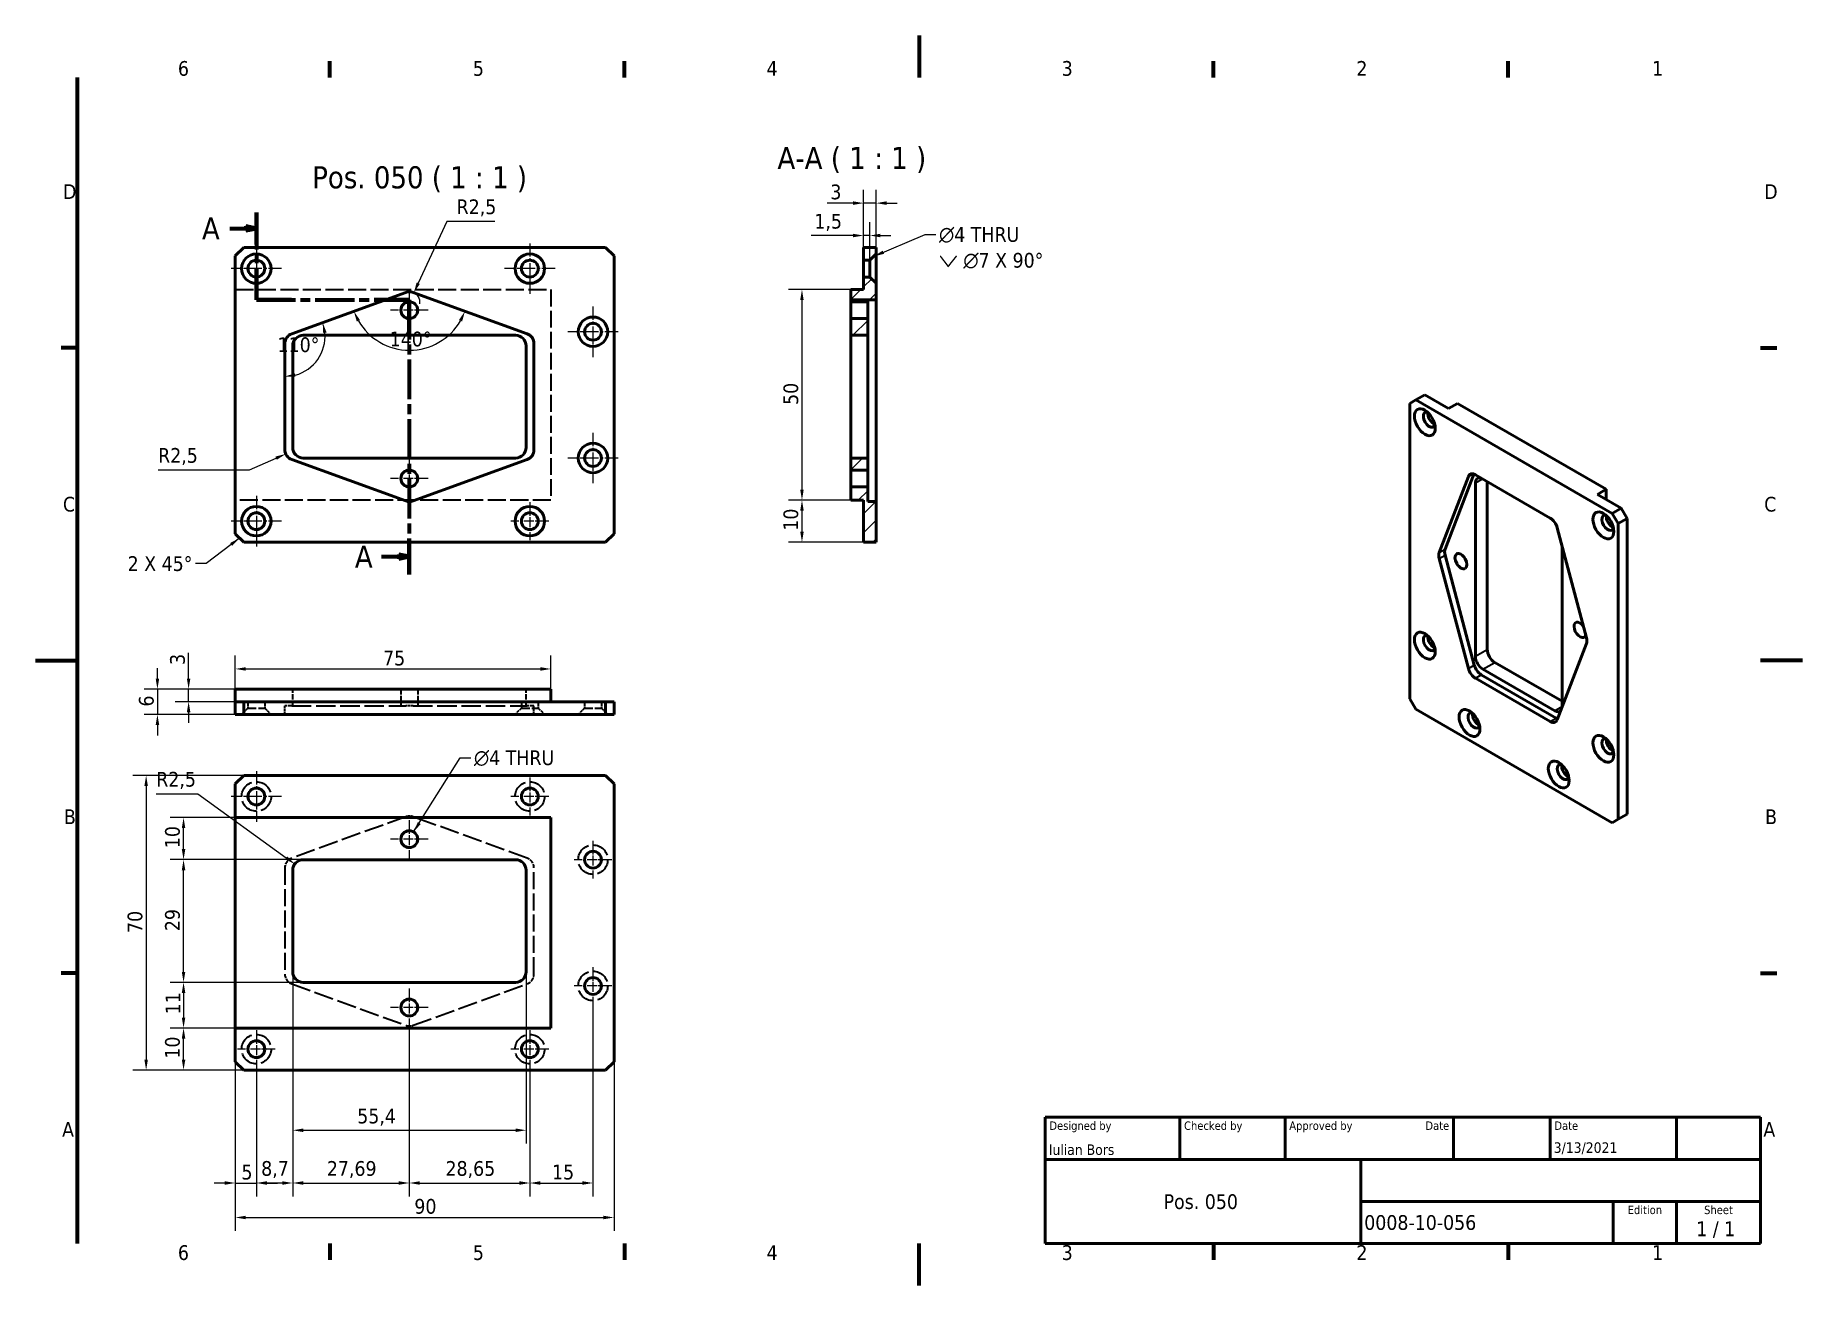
# Model space of a CAD drawing. Header units: millimetres. Extents: x 0 to 420, y 0 to 297.
import ezdxf
from ezdxf.enums import TextEntityAlignment as Align

# ---------------------------------------------------------------- set-up
doc = ezdxf.new("R2010")
doc.units = ezdxf.units.MM
doc.linetypes.add('CHAIN', pattern=[0.3543, 0.2362, -0.0295, 0.0591, -0.0295])
doc.linetypes.add('DASHED', pattern=[0.2068, 0.1655, -0.0413])
for name, color, linetype, lineweight in [('Border (ISO)', 7, 'Continuous', 70), ('Center Mark (ISO)', 7, 'Continuous', 25), ('Dimension (ISO)', 7, 'Continuous', 25), ('Hatch (ISO)', 7, 'Continuous', 18), ('Hidden (ISO)', 7, 'DASHED', 35), ('Section Line (ISO)', 7, 'CHAIN', 70), ('Symbol (ISO)', 7, 'Continuous', 25), ('Title (ISO)', 7, 'Continuous', 50), ('Visible (ISO)', 7, 'Continuous', 50), ('Visible Narrow (ISO)', 7, 'Continuous', 35)]:
    doc.layers.add(name, color=color, linetype=linetype, lineweight=lineweight)
doc.styles.add('Label Text (ISO)', font='tahoma.ttf')
doc.styles.add('Note Text (ISO)', font='tahoma.ttf')
doc.styles.add('Text Style39', font='tahoma.ttf')
doc.styles.add('Text Style41', font='tahoma.ttf')
doc.styles.add('Text Style45', font='tahoma.ttf')
doc.dimstyles.new('Default - Method 1b (ISO)', dxfattribs={"dimtxt": 3.5, "dimasz": 2.5, "dimexe": 3.175, "dimexo": 0, "dimgap": 0.762, "dimtad": 1, "dimtoh": 1, "dimrnd": 1e-08, "dimtxsty": 'Note Text (ISO)', "dimcen": 0.09, "dimdle": 10, "dimclrd": 256, "dimclre": 256, "dimclrt": 256, "dimazin": 2, "dimtfac": 1, "dimtmove": 0, "dimatfit": 3, "dimfxl": 0, "dimtolj": 1, "dimlwd": -1, "dimlwe": -1, "dimarcsym": 0})
doc.dimstyles.new('Default - Method 1b (ISO)$7', dxfattribs={"dimtxt": 3.5, "dimasz": 2.5, "dimexe": 3.175, "dimexo": 0, "dimgap": 0.762, "dimtad": 1, "dimtoh": 1, "dimrnd": 1e-08, "dimtxsty": 'Note Text (ISO)', "dimcen": 0.09, "dimdle": 10, "dimclrd": 256, "dimclre": 256, "dimclrt": 256, "dimazin": 2, "dimtfac": 1, "dimtmove": 0, "dimatfit": 3, "dimfxl": 0, "dimtolj": 1, "dimlwd": -1, "dimlwe": -1, "dimarcsym": 0})
doc.dimstyles.new('Default - Method 2b (ISO)$7', dxfattribs={"dimtxt": 3.5, "dimasz": 2.5, "dimexe": 3.175, "dimexo": 0, "dimgap": 0.762, "dimtad": 1, "dimtih": 1, "dimtoh": 1, "dimrnd": 1e-08, "dimtxsty": 'Note Text (ISO)', "dimcen": 0.09, "dimdle": 10, "dimclrd": 256, "dimclre": 256, "dimclrt": 256, "dimazin": 2, "dimtfac": 1, "dimtmove": 0, "dimatfit": 3, "dimfxl": 0, "dimtolj": 1, "dimlwd": -1, "dimlwe": -1, "dimarcsym": 0})

msp = doc.modelspace()

# ---------------------------------------------------------------- texts
at = {"layer": 'Symbol (ISO)'}
for s, insert, char_height, attachment_point, style in [('A-A ( 1 : 1 )', (176.3638, 264.3081), 5.25, 7, 'Label Text (ISO)'), ('Pos. 050 ( 1 : 1 )', (65.7913, 259.7183), 5.24, 7, 'Text Style45'), ('2 X 45°', (37.3316, 173.2697), 3.5, 3, 'Note Text (ISO)')]:
    msp.add_mtext(s, dxfattribs=dict(at, insert=insert, char_height=char_height, attachment_point=attachment_point, style=style))
at = {"layer": 'Symbol (ISO)', "attachment_point": 1, "style": 'Note Text (ISO)'}
for s, insert, char_height, width, line_spacing_factor in [('\\fAIGDT|b0|i0;\\H3.5000;n\\fTahoma|b0|i0;\\H3.5000;4 THRU\\P\\fAIGDT|b0|i0;\\H3.5000;w\\fTahoma|b0|i0;\\H3.5000; \\fAIGDT|b0|i0;\\H3.5000;n\\fTahoma|b0|i0;\\H3.5000;7 X 90°', (214.7477, 251.4523), 3.4999999, 29.269146, 1.05), ('\\fAIGDT|b0|i0;\\H3.5000;n\\fTahoma|b0|i0;\\H3.5000;4 THRU', (104.2238, 127.1602), 3.5, 20.459143, 0.6125)]:
    msp.add_mtext(s, dxfattribs=dict(at, insert=insert, char_height=char_height, width=width, line_spacing_factor=line_spacing_factor))

# ---------------------------------------------------------------- blocks, each defined once
blk = doc.blocks.new('Borders Default Border')
at = {"layer": 'Border (ISO)'}
for p, q in [((70, 287), (70, 290.9)), ((140, 287), (140, 290.9)), ((280, 287), (280, 290.9)), ((350, 287), (350, 290.9)), ((10, 222.75), (6.1, 222.75)), ((410, 222.75), (413.9, 222.75)), ((10, 74.25), (6.1, 74.25)), ((410, 74.25), (413.9, 74.25)), ((70, 10), (70, 6.1)), ((140, 10), (140, 6.1)), ((280, 10), (280, 6.1)), ((350, 10), (350, 6.1))]:
    blk.add_line(p, q, dxfattribs=at)
at = {"layer": 'Border (ISO)', "flags": 128}
for points in [[(210, 297), (210, 287)], [(10, 10), (10, 287)], [(0, 148.5), (10, 148.5)], [(420, 148.5), (410, 148.5)], [(210, 0), (210, 10)]]:
    blk.add_lwpolyline(points, dxfattribs=at)
at = {"layer": 'Border (ISO)', "char_height": 3.5, "attachment_point": 7, "style": 'Note Text (ISO)'}
for s, insert in [('6', (33.88, 287.33)), ('5', (103.98, 287.33)), ('4', (173.78, 287.4)), ('3', (243.91, 287.33)), ('2', (313.94, 287.4)), ('1', (384.21, 287.4)), ('D', (6.57, 258.13)), ('D', (410.87, 258.13)), ('C', (6.56, 183.81)), ('C', (410.86, 183.81)), ('B', (6.78, 109.63)), ('B', (411.08, 109.63)), ('A', (6.36, 35.38)), ('A', (410.66, 35.38)), ('6', (33.88, 6.03)), ('5', (103.98, 6.03)), ('4', (173.78, 6.1)), ('3', (243.91, 6.03)), ('2', (313.94, 6.1)), ('1', (384.21, 6.1))]:
    blk.add_mtext(s, dxfattribs=dict(at, insert=insert))
blk = doc.blocks.new('2dTransSection0')
at = {"layer": 'Section Line (ISO)', "linetype": 'CHAIN', "ltscale": 37.170502}
blk.add_line((52.52, 254.92), (52.52, 234.18), dxfattribs=at)
at = {"layer": 'Section Line (ISO)', "linetype": 'Continuous', "lineweight": 140}
for p, q in [((52.52, 254.92), (52.52, 247.35)), ((52.52, 241.75), (52.52, 234.18)), ((52.52, 234.18), (60.91, 234.18)), ((80.49, 234.18), (88.87, 234.18)), ((88.87, 234.18), (88.87, 225.6)), ((88.87, 177.47), (88.87, 168.89))]:
    blk.add_line(p, q, dxfattribs=at)
at = {"layer": 'Section Line (ISO)', "linetype": 'Continuous'}
for p, q in [((46.25, 251.14), (50.02, 251.14)), ((52.52, 251.14), (50.02, 251.64)), ((50.02, 251.64), (50.02, 250.64)), ((50.02, 251.14), (52.52, 251.14)), ((50.02, 250.64), (52.52, 251.14)), ((82.28, 173.18), (86.37, 173.18)), ((88.87, 173.18), (86.37, 173.68)), ((86.37, 173.68), (86.37, 172.68)), ((86.37, 173.18), (88.87, 173.18)), ((86.37, 172.68), (88.87, 173.18))]:
    blk.add_line(p, q, dxfattribs=at)
at = {"layer": 'Section Line (ISO)', "linetype": 'CHAIN', "ltscale": 39.462791}
blk.add_line((52.52, 234.18), (88.87, 234.18), dxfattribs=at)
at = {"layer": 'Section Line (ISO)', "linetype": 'CHAIN', "ltscale": 40.016548}
blk.add_line((88.87, 234.18), (88.87, 168.89), dxfattribs=at)
at = {"layer": 'Section Line (ISO)', "linetype": 'Continuous', "flags": 128}
for points in [[(50.02, 250.64), (52.52, 251.14)], [(86.37, 172.68), (88.87, 173.18)]]:
    blk.add_lwpolyline(points, dxfattribs=at)
at = {"layer": 'Section Line (ISO)'}
for points in [[(50.02, 250.64), (52.52, 251.14), (50.02, 251.64), (50.02, 250.64)], [(86.37, 172.68), (88.87, 173.18), (86.37, 173.68), (86.37, 172.68)]]:
    blk.add_solid(points, dxfattribs=at)
at = {"layer": 'Section Line (ISO)', "char_height": 5.25, "attachment_point": 7, "style": 'Label Text (ISO)'}
for insert in [(39.59, 248.51), (75.94, 170.56)]:
    blk.add_mtext('A', dxfattribs=dict(at, insert=insert))
blk = doc.blocks.new('*D6')
at = {"layer": 'Defpoints', "color": 0}
for p in [(199.82, 257.15), (196.82, 239.6), (199.82, 238.1)]:
    blk.add_point(p, dxfattribs=at)
at = {"layer": 'Dimension (ISO)'}
for p, q in [((194.32, 257.15), (188.17, 257.15)), ((196.82, 239.6), (196.82, 260.33)), ((199.82, 257.15), (196.82, 257.15)), ((199.82, 238.1), (199.82, 260.33)), ((202.32, 257.15), (204.82, 257.15))]:
    blk.add_line(p, q, dxfattribs=at)
for points in [[(194.32, 257.57), (194.32, 256.73), (196.82, 257.15)], [(202.32, 257.57), (202.32, 256.73), (199.82, 257.15)]]:
    blk.add_solid(points, dxfattribs=at)
at = {"layer": 'Dimension (ISO)', "insert": (188.93, 261.56), "char_height": 3.5, "attachment_point": 1, "style": 'Note Text (ISO)'}
blk.add_mtext('\\A1;3', dxfattribs=at)
blk = doc.blocks.new('*D7')
at = {"layer": 'Defpoints', "color": 0}
for p in [(196.82, 249.45), (196.82, 243.6), (198.32, 243.6)]:
    blk.add_point(p, dxfattribs=at)
at = {"layer": 'Dimension (ISO)'}
for p, q in [((196.82, 243.6), (196.82, 252.63)), ((198.32, 243.6), (198.32, 252.63)), ((194.32, 249.45), (184.36, 249.45)), ((198.32, 249.45), (196.82, 249.45)), ((200.82, 249.45), (203.32, 249.45))]:
    blk.add_line(p, q, dxfattribs=at)
for points in [[(194.32, 249.87), (194.32, 249.03), (196.82, 249.45)], [(200.82, 249.87), (200.82, 249.03), (198.32, 249.45)]]:
    blk.add_solid(points, dxfattribs=at)
at = {"layer": 'Dimension (ISO)', "insert": (185.13, 254.6), "char_height": 3.5, "attachment_point": 1, "style": 'Note Text (ISO)'}
blk.add_mtext('\\A1;1,5', dxfattribs=at)
blk = doc.blocks.new('*D8')
at = {"layer": 'Defpoints', "color": 0}
for p in [(47.52, 61.19), (52.52, 51.69), (52.52, 24.38)]:
    blk.add_point(p, dxfattribs=at)
at = {"layer": 'Dimension (ISO)'}
for p, q in [((47.52, 61.19), (47.52, 21.21)), ((52.52, 51.69), (52.52, 21.21)), ((45.02, 24.38), (42.52, 24.38)), ((47.52, 24.38), (52.52, 24.38)), ((55.02, 24.38), (57.52, 24.38))]:
    blk.add_line(p, q, dxfattribs=at)
for points in [[(45.02, 24.8), (45.02, 23.96), (47.52, 24.38)], [(55.02, 24.8), (55.02, 23.96), (52.52, 24.38)]]:
    blk.add_solid(points, dxfattribs=at)
at = {"layer": 'Dimension (ISO)', "insert": (48.98, 28.72), "char_height": 3.5, "attachment_point": 1, "style": 'Note Text (ISO)'}
blk.add_mtext('\\A1;5', dxfattribs=at)
blk = doc.blocks.new('*D9')
at = {"layer": 'Defpoints', "color": 0}
for p in [(61.17, 74.54), (52.52, 51.69), (52.52, 24.38)]:
    blk.add_point(p, dxfattribs=at)
at = {"layer": 'Dimension (ISO)'}
for p, q in [((61.17, 74.54), (61.17, 21.21)), ((52.52, 51.69), (52.52, 21.21)), ((58.67, 24.38), (55.02, 24.38))]:
    blk.add_line(p, q, dxfattribs=at)
for points in [[(55.02, 24.8), (55.02, 23.96), (52.52, 24.38)], [(58.67, 24.8), (58.67, 23.96), (61.17, 24.38)]]:
    blk.add_solid(points, dxfattribs=at)
at = {"layer": 'Dimension (ISO)', "insert": (53.67, 29.59), "char_height": 3.5, "attachment_point": 1, "style": 'Note Text (ISO)'}
blk.add_mtext('\\A1;8,7', dxfattribs=at)
blk = doc.blocks.new('*D10')
at = {"layer": 'Defpoints', "color": 0}
for p in [(61.17, 74.54), (88.87, 61.55), (88.87, 24.38)]:
    blk.add_point(p, dxfattribs=at)
at = {"layer": 'Dimension (ISO)'}
for p, q in [((61.17, 74.54), (61.17, 21.21)), ((88.87, 61.55), (88.87, 21.21)), ((63.67, 24.38), (86.37, 24.38))]:
    blk.add_line(p, q, dxfattribs=at)
for points in [[(63.67, 24.8), (63.67, 23.96), (61.17, 24.38)], [(86.37, 24.8), (86.37, 23.96), (88.87, 24.38)]]:
    blk.add_solid(points, dxfattribs=at)
at = {"layer": 'Dimension (ISO)', "insert": (69.27, 29.59), "char_height": 3.5, "attachment_point": 1, "style": 'Note Text (ISO)'}
blk.add_mtext('\\A1;27,69', dxfattribs=at)
blk = doc.blocks.new('*D11')
at = {"layer": 'Defpoints', "color": 0}
for p in [(88.87, 61.55), (117.52, 51.69), (117.52, 24.38)]:
    blk.add_point(p, dxfattribs=at)
at = {"layer": 'Dimension (ISO)'}
for p, q in [((88.87, 61.55), (88.87, 21.21)), ((117.52, 51.69), (117.52, 21.21)), ((91.37, 24.38), (115.02, 24.38))]:
    blk.add_line(p, q, dxfattribs=at)
for points in [[(91.37, 24.8), (91.37, 23.96), (88.87, 24.38)], [(115.02, 24.8), (115.02, 23.96), (117.52, 24.38)]]:
    blk.add_solid(points, dxfattribs=at)
at = {"layer": 'Dimension (ISO)', "insert": (97.47, 29.59), "char_height": 3.5, "attachment_point": 1, "style": 'Note Text (ISO)'}
blk.add_mtext('\\A1;28,65', dxfattribs=at)
blk = doc.blocks.new('*D12')
at = {"layer": 'Defpoints', "color": 0}
for p in [(132.52, 66.69), (117.52, 51.69), (132.52, 24.38)]:
    blk.add_point(p, dxfattribs=at)
at = {"layer": 'Dimension (ISO)'}
for p, q in [((132.52, 66.69), (132.52, 21.21)), ((117.52, 51.69), (117.52, 21.21)), ((120.02, 24.38), (130.02, 24.38))]:
    blk.add_line(p, q, dxfattribs=at)
for points in [[(120.02, 24.8), (120.02, 23.96), (117.52, 24.38)], [(130.02, 24.8), (130.02, 23.96), (132.52, 24.38)]]:
    blk.add_solid(points, dxfattribs=at)
at = {"layer": 'Dimension (ISO)', "insert": (122.79, 28.73), "char_height": 3.5, "attachment_point": 1, "style": 'Note Text (ISO)'}
blk.add_mtext('\\A1;15', dxfattribs=at)
blk = doc.blocks.new('*D13')
at = {"layer": 'Defpoints', "color": 0}
for p in [(47.52, 61.19), (137.52, 53.19), (137.52, 16.19)]:
    blk.add_point(p, dxfattribs=at)
at = {"layer": 'Dimension (ISO)'}
for p, q in [((47.52, 61.19), (47.52, 13.01)), ((137.52, 53.19), (137.52, 13.01)), ((50.02, 16.19), (135.02, 16.19))]:
    blk.add_line(p, q, dxfattribs=at)
for points in [[(50.02, 16.6), (50.02, 15.77), (47.52, 16.19)], [(135.02, 16.6), (135.02, 15.77), (137.52, 16.19)]]:
    blk.add_solid(points, dxfattribs=at)
at = {"layer": 'Dimension (ISO)', "insert": (90.07, 20.59), "char_height": 3.5, "attachment_point": 1, "style": 'Note Text (ISO)'}
blk.add_mtext('\\A1;90', dxfattribs=at)
blk = doc.blocks.new('*D14')
at = {"layer": 'Defpoints', "color": 0}
for p in [(35.22, 61.19), (47.52, 61.19), (49.52, 51.19)]:
    blk.add_point(p, dxfattribs=at)
at = {"layer": 'Dimension (ISO)'}
for p, q in [((47.52, 61.19), (32.05, 61.19)), ((35.22, 53.69), (35.22, 58.69)), ((49.52, 51.19), (32.05, 51.19))]:
    blk.add_line(p, q, dxfattribs=at)
for points in [[(34.81, 58.69), (35.64, 58.69), (35.22, 61.19)], [(34.81, 53.69), (35.64, 53.69), (35.22, 51.19)]]:
    blk.add_solid(points, dxfattribs=at)
at = {"layer": 'Dimension (ISO)', "insert": (30.82, 53.92), "char_height": 3.5, "attachment_point": 1, "rotation": 90, "style": 'Note Text (ISO)'}
blk.add_mtext('\\A1;10', dxfattribs=at)
blk = doc.blocks.new('*D15')
at = {"layer": 'Defpoints', "color": 0}
for p in [(63.67, 72.04), (35.22, 61.19), (47.52, 61.19)]:
    blk.add_point(p, dxfattribs=at)
at = {"layer": 'Dimension (ISO)'}
for p, q in [((63.67, 72.04), (32.05, 72.04)), ((35.22, 69.54), (35.22, 63.69)), ((47.52, 61.19), (32.05, 61.19))]:
    blk.add_line(p, q, dxfattribs=at)
for points in [[(34.81, 69.54), (35.64, 69.54), (35.22, 72.04)], [(34.81, 63.69), (35.64, 63.69), (35.22, 61.19)]]:
    blk.add_solid(points, dxfattribs=at)
at = {"layer": 'Dimension (ISO)', "insert": (30.95, 64.45), "char_height": 3.5, "attachment_point": 1, "rotation": 90, "style": 'Note Text (ISO)'}
blk.add_mtext('\\A1;11', dxfattribs=at)
blk = doc.blocks.new('*D16')
at = {"layer": 'Defpoints', "color": 0}
for p in [(35.22, 101.19), (63.67, 101.19), (63.67, 72.04)]:
    blk.add_point(p, dxfattribs=at)
at = {"layer": 'Dimension (ISO)'}
for p, q in [((63.67, 101.19), (32.05, 101.19)), ((35.22, 74.54), (35.22, 98.69)), ((63.67, 72.04), (32.05, 72.04))]:
    blk.add_line(p, q, dxfattribs=at)
for points in [[(34.81, 98.69), (35.64, 98.69), (35.22, 101.19)], [(34.81, 74.54), (35.64, 74.54), (35.22, 72.04)]]:
    blk.add_solid(points, dxfattribs=at)
at = {"layer": 'Dimension (ISO)', "insert": (30.82, 84.21), "char_height": 3.5, "attachment_point": 1, "rotation": 90, "style": 'Note Text (ISO)'}
blk.add_mtext('\\A1;29', dxfattribs=at)
blk = doc.blocks.new('*D17')
at = {"layer": 'Defpoints', "color": 0}
for p in [(35.22, 111.19), (47.52, 111.19), (63.67, 101.19)]:
    blk.add_point(p, dxfattribs=at)
at = {"layer": 'Dimension (ISO)'}
for p, q in [((47.52, 111.19), (32.05, 111.19)), ((35.22, 103.69), (35.22, 108.69)), ((63.67, 101.19), (32.05, 101.19))]:
    blk.add_line(p, q, dxfattribs=at)
for points in [[(34.81, 108.69), (35.64, 108.69), (35.22, 111.19)], [(34.81, 103.69), (35.64, 103.69), (35.22, 101.19)]]:
    blk.add_solid(points, dxfattribs=at)
at = {"layer": 'Dimension (ISO)', "insert": (30.82, 103.92), "char_height": 3.5, "attachment_point": 1, "rotation": 90, "style": 'Note Text (ISO)'}
blk.add_mtext('\\A1;10', dxfattribs=at)
blk = doc.blocks.new('*D18')
at = {"layer": 'Defpoints', "color": 0}
for p in [(49.52, 121.19), (26.33, 51.19), (49.52, 51.19)]:
    blk.add_point(p, dxfattribs=at)
at = {"layer": 'Dimension (ISO)'}
for p, q in [((49.52, 121.19), (23.15, 121.19)), ((26.33, 118.69), (26.33, 53.69)), ((49.52, 51.19), (23.15, 51.19))]:
    blk.add_line(p, q, dxfattribs=at)
for points in [[(25.91, 118.69), (26.74, 118.69), (26.33, 121.19)], [(25.91, 53.69), (26.74, 53.69), (26.33, 51.19)]]:
    blk.add_solid(points, dxfattribs=at)
at = {"layer": 'Dimension (ISO)', "insert": (21.92, 83.77), "char_height": 3.5, "attachment_point": 1, "rotation": 90, "style": 'Note Text (ISO)'}
blk.add_mtext('\\A1;70', dxfattribs=at)
blk = doc.blocks.new('*D19')
at = {"layer": 'Defpoints', "color": 0}
for p in [(61.17, 74.54), (116.62, 74.54), (116.62, 36.91)]:
    blk.add_point(p, dxfattribs=at)
at = {"layer": 'Dimension (ISO)'}
for p, q in [((61.17, 74.54), (61.17, 33.74)), ((116.62, 74.54), (116.62, 33.74)), ((63.67, 36.91), (114.12, 36.91))]:
    blk.add_line(p, q, dxfattribs=at)
for points in [[(63.67, 37.33), (63.67, 36.49), (61.17, 36.91)], [(114.12, 37.33), (114.12, 36.49), (116.62, 36.91)]]:
    blk.add_solid(points, dxfattribs=at)
at = {"layer": 'Dimension (ISO)', "insert": (76.5, 42.04), "char_height": 3.5, "attachment_point": 1, "style": 'Note Text (ISO)'}
blk.add_mtext('\\A1;55,4', dxfattribs=at)
blk = doc.blocks.new('*D20')
at = {"layer": 'Defpoints', "color": 0}
for p in [(47.52, 141.7), (29.01, 135.7), (49.52, 135.7)]:
    blk.add_point(p, dxfattribs=at)
at = {"layer": 'Dimension (ISO)'}
for p, q in [((29.01, 144.2), (29.01, 146.7)), ((47.52, 141.7), (25.84, 141.7)), ((29.01, 141.7), (29.01, 135.7)), ((49.52, 135.7), (25.84, 135.7)), ((29.01, 133.2), (29.01, 130.7))]:
    blk.add_line(p, q, dxfattribs=at)
for points in [[(28.6, 144.2), (29.43, 144.2), (29.01, 141.7)], [(28.6, 133.2), (29.43, 133.2), (29.01, 135.7)]]:
    blk.add_solid(points, dxfattribs=at)
at = {"layer": 'Dimension (ISO)', "insert": (24.61, 137.56), "char_height": 3.5, "attachment_point": 1, "rotation": 90, "style": 'Note Text (ISO)'}
blk.add_mtext('\\A1;6', dxfattribs=at)
blk = doc.blocks.new('*D21')
at = {"layer": 'Defpoints', "color": 0}
for p in [(36.42, 138.7), (47.52, 141.7), (49.52, 138.7)]:
    blk.add_point(p, dxfattribs=at)
at = {"layer": 'Dimension (ISO)'}
for p, q in [((36.42, 144.2), (36.42, 150.35)), ((47.52, 141.7), (33.25, 141.7)), ((49.52, 138.7), (33.25, 138.7)), ((36.42, 138.7), (36.42, 141.7)), ((36.42, 136.2), (36.42, 133.7))]:
    blk.add_line(p, q, dxfattribs=at)
for points in [[(36.01, 144.2), (36.84, 144.2), (36.42, 141.7)], [(36.01, 136.2), (36.84, 136.2), (36.42, 138.7)]]:
    blk.add_solid(points, dxfattribs=at)
at = {"layer": 'Dimension (ISO)', "insert": (32.02, 147.46), "char_height": 3.5, "attachment_point": 1, "rotation": 90, "style": 'Note Text (ISO)'}
blk.add_mtext('\\A1;3', dxfattribs=at)
blk = doc.blocks.new('*D22')
at = {"layer": 'Defpoints', "color": 0}
for p in [(122.52, 146.49), (47.52, 141.7), (122.52, 141.7)]:
    blk.add_point(p, dxfattribs=at)
at = {"layer": 'Dimension (ISO)'}
for p, q in [((47.52, 141.7), (47.52, 149.67)), ((122.52, 141.7), (122.52, 149.67)), ((50.02, 146.49), (120.02, 146.49))]:
    blk.add_line(p, q, dxfattribs=at)
for points in [[(50.02, 146.91), (50.02, 146.08), (47.52, 146.49)], [(120.02, 146.91), (120.02, 146.08), (122.52, 146.49)]]:
    blk.add_solid(points, dxfattribs=at)
at = {"layer": 'Dimension (ISO)', "insert": (82.64, 150.83), "char_height": 3.5, "attachment_point": 1, "style": 'Note Text (ISO)'}
blk.add_mtext('\\A1;75', dxfattribs=at)
blk = doc.blocks.new('*D23')
at = {"layer": 'Defpoints', "color": 0}
for p in [(59.3, 225.52), (60.95, 226.12), (65, 217.86), (59.3, 198.57)]:
    blk.add_point(p, dxfattribs=at)
at = {"layer": 'Dimension (ISO)'}
blk.add_arc((59.3, 225.52), 9.55, 285.0432, 4.8846, dxfattribs=at)
for points in [[(68.41, 226.24), (69.22, 226.42), (68.28, 228.78)], [(61.83, 215.89), (61.72, 216.71), (59.3, 215.97)]]:
    blk.add_solid(points, dxfattribs=at)
at = {"layer": 'Dimension (ISO)', "insert": (57.56, 225.27), "char_height": 3.5, "attachment_point": 1, "style": 'Note Text (ISO)'}
blk.add_mtext('\\A1;110°', dxfattribs=at)
blk = doc.blocks.new('*D24')
at = {"layer": 'Defpoints', "color": 0}
for p in [(88.9, 236.25), (89.75, 235.94), (60.95, 226.12), (83.33, 223.36)]:
    blk.add_point(p, dxfattribs=at)
at = {"layer": 'Dimension (ISO)'}
blk.add_arc((88.9, 236.25), 14.04, 210.142, 329.858, dxfattribs=at)
for points in [[(76.38, 229.02), (77.13, 229.38), (75.7, 231.47)], [(100.67, 229.38), (101.42, 229.02), (102.1, 231.47)]]:
    blk.add_solid(points, dxfattribs=at)
at = {"layer": 'Dimension (ISO)', "insert": (84.21, 226.62), "char_height": 3.5, "attachment_point": 1, "style": 'Note Text (ISO)'}
blk.add_mtext('\\A1;140°', dxfattribs=at)
blk = doc.blocks.new('*D25')
at = {"layer": 'Defpoints', "color": 0}
for p in [(59.51, 197.57), (61.8, 198.57)]:
    blk.add_point(p, dxfattribs=at)
at = {"layer": 'Dimension (ISO)'}
for p, q in [((29.18, 193.77), (50.87, 193.77)), ((50.87, 193.77), (57.22, 196.56))]:
    blk.add_line(p, q, dxfattribs=at)
blk.add_solid([(57.05, 196.94), (57.39, 196.18), (59.51, 197.57)], dxfattribs=at)
at = {"layer": 'Dimension (ISO)', "insert": (29.18, 198.97), "char_height": 3.5, "attachment_point": 1, "style": 'Note Text (ISO)'}
blk.add_mtext('\\A1;R2,5', dxfattribs=at)
blk = doc.blocks.new('*D26')
at = {"layer": 'Defpoints', "color": 0}
for p in [(89.95, 235.86), (88.9, 233.59)]:
    blk.add_point(p, dxfattribs=at)
at = {"layer": 'Dimension (ISO)'}
for p, q in [((97.77, 252.82), (90.99, 238.13)), ((109.2, 252.82), (97.77, 252.82))]:
    blk.add_line(p, q, dxfattribs=at)
blk.add_arc((88.9, 233.59), 2.5, 352.4681, 70.0722, dxfattribs=at)
blk.add_solid([(90.62, 238.31), (91.37, 237.96), (89.95, 235.86)], dxfattribs=at)
at = {"layer": 'Dimension (ISO)', "insert": (100.11, 258.03), "char_height": 3.5, "attachment_point": 1, "style": 'Note Text (ISO)'}
blk.add_mtext('\\A1;R2,5', dxfattribs=at)
blk = doc.blocks.new('*D27')
at = {"layer": 'Defpoints', "color": 0}
for p in [(61.65, 100.15), (63.67, 98.69)]:
    blk.add_point(p, dxfattribs=at)
at = {"layer": 'Dimension (ISO)'}
for p, q in [((28.73, 116.83), (38.59, 116.83)), ((38.59, 116.83), (59.62, 101.62))]:
    blk.add_line(p, q, dxfattribs=at)
blk.add_solid([(59.87, 101.96), (59.38, 101.28), (61.65, 100.15)], dxfattribs=at)
at = {"layer": 'Dimension (ISO)', "insert": (28.73, 122.04), "char_height": 3.5, "attachment_point": 1, "style": 'Note Text (ISO)'}
blk.add_mtext('\\A1;R2,5', dxfattribs=at)
blk = doc.blocks.new('*D28')
at = {"layer": 'Defpoints', "color": 0}
for p in [(193.82, 236.6), (182.19, 186.6), (193.82, 186.6)]:
    blk.add_point(p, dxfattribs=at)
at = {"layer": 'Dimension (ISO)'}
for p, q in [((193.82, 236.6), (179.01, 236.6)), ((182.19, 234.1), (182.19, 189.1)), ((193.82, 186.6), (179.01, 186.6))]:
    blk.add_line(p, q, dxfattribs=at)
for points in [[(181.77, 234.1), (182.6, 234.1), (182.19, 236.6)], [(181.77, 189.1), (182.6, 189.1), (182.19, 186.6)]]:
    blk.add_solid(points, dxfattribs=at)
at = {"layer": 'Dimension (ISO)', "insert": (177.78, 209.21), "char_height": 3.5, "attachment_point": 1, "rotation": 90, "style": 'Note Text (ISO)'}
blk.add_mtext('\\A1;50', dxfattribs=at)
blk = doc.blocks.new('*D29')
at = {"layer": 'Defpoints', "color": 0}
for p in [(193.82, 186.6), (182.19, 176.6), (196.82, 176.6)]:
    blk.add_point(p, dxfattribs=at)
at = {"layer": 'Dimension (ISO)'}
for p, q in [((193.82, 186.6), (179.01, 186.6)), ((182.19, 184.1), (182.19, 179.1)), ((196.82, 176.6), (179.01, 176.6))]:
    blk.add_line(p, q, dxfattribs=at)
for points in [[(181.77, 184.1), (182.6, 184.1), (182.19, 186.6)], [(181.77, 179.1), (182.6, 179.1), (182.19, 176.6)]]:
    blk.add_solid(points, dxfattribs=at)
at = {"layer": 'Dimension (ISO)', "insert": (177.78, 179.33), "char_height": 3.5, "attachment_point": 1, "rotation": 90, "style": 'Note Text (ISO)'}
blk.add_mtext('\\A1;10', dxfattribs=at)
blk = doc.blocks.new('Title Blocks I.A.B')
at = {"layer": 'Title (ISO)'}
for p, q in [((270.07, 130), (100.07, 130)), ((100.07, 130), (100.07, 100)), ((132.07, 120), (132.07, 130)), ((157.07, 120), (157.07, 130)), ((197.07, 120), (197.07, 130)), ((220.07, 120), (220.07, 130)), ((250.07, 120), (250.07, 130)), ((270.07, 100), (270.07, 130)), ((100.07, 120), (270.07, 120)), ((175.07, 120), (175.07, 100)), ((270.07, 110), (175.07, 110)), ((235.07, 100), (235.07, 110)), ((250.07, 100), (250.07, 110)), ((100.07, 100), (270.07, 100))]:
    blk.add_line(p, q, dxfattribs=at)
at = {"layer": 'Title (ISO)', "style": 'Text Style41'}
for s, p in [('Designed by', (101.07, 129)), ('Checked by', (133.07, 129)), ('Approved by', (158.07, 129)), ('Date', (221.07, 129))]:
    blk.add_text(s, height=2, dxfattribs=at).set_placement(p, align=Align.TOP_LEFT)
blk.add_text('Date', height=2, dxfattribs=at).set_placement((196.07, 129), align=Align.TOP_RIGHT)
for s, p in [('Edition', (242.57, 109)), ('Sheet', (260.07, 109))]:
    blk.add_text(s, height=2, dxfattribs=at).set_placement(p, align=Align.TOP_CENTER)
at = {"layer": 'Title (ISO)', "style": 'Note Text (ISO)'}
blk.add_text('1 / 1 ', height=3.5, dxfattribs=at).set_placement((260.07, 103.5), align=Align.MIDDLE_CENTER)
at = {"layer": 'Title (ISO)'}
for tag, p, height, style in [('AUTHOR_001', (100.92, 121.05), 2.5, 'Text Style39'), ('CREATION_DATE_001', (220.91, 121.54), 2.5, 'Text Style39'), ('COMPANY_001', (128.2, 108.21), 3.5, 'Note Text (ISO)'), ('PART_NUMBER_001', (175.88, 103.25), 3.5, 'Note Text (ISO)')]:
    blk.add_attdef(tag, p, '', height=height, dxfattribs=dict(at, style=style))
at = {"layer": 'Title (ISO)', "style": 'Text Style39'}
for tag, p in [('CHECKED_BY', (133.07, 121)), ('ENG_APPROVED_BY', (158.07, 121))]:
    blk.add_attdef(tag, text='', height=2.5, dxfattribs=at).set_placement(p, align=Align.BOTTOM_LEFT)
blk.add_attdef('ENG_APPROVAL_DATE', text='', height=2.5, dxfattribs=at).set_placement((196.07, 121), align=Align.BOTTOM_RIGHT)
at = {"layer": 'Title (ISO)', "style": 'Note Text (ISO)'}
for tag, p in [('TITLE', (222.57, 115)), ('REVISION_NUMBER', (242.57, 103.5))]:
    blk.add_attdef(tag, text='', height=3.5, dxfattribs=at).set_placement(p, align=Align.MIDDLE_CENTER)

# ---------------------------------------------------------------- dimensions: what is measured, and where the dimension line sits
at = {"layer": 'Dimension (ISO)'}
for base, p1, p2, picture, middle in [((199.819, 257.1504), (196.819, 239.5951), (199.819, 238.0951), '*D6', (189.9933, 257.1504)), ((52.5246, 24.3816), (47.5246, 61.1876), (52.5246, 51.6876), '*D8', (50.0246, 24.3816))]:
    dim = msp.add_linear_dim(base=base, p1=p1, p2=p2, dimstyle='Default - Method 1b (ISO)', override={"dimgap": 0.762, "dimtoh": 0, "dimdec": 2, "dimtol": 0, "dimlim": 0, "dimtp": 0, "dimtm": 0, "dimtdec": 2, "dimtofl": 1, "dimatfit": 1}, dxfattribs=at)
    dim.commit()
    dim.dimension.update_dxf_attribs({"geometry": picture, "text_midpoint": middle, "dimtype": 160})
for center, mpoint, picture, middle in [((88.8996, 233.5927), (89.9469, 235.8627), '*D26', (104.6547, 252.8248)), ((61.7996, 198.5724), (59.5109, 197.5666), '*D25', (33.731, 193.7676)), ((63.6746, 98.6876), (61.649, 100.1528), '*D27', (33.2794, 116.8337))]:
    dim = msp.add_radius_dim(center=center, mpoint=mpoint, dimstyle='Default - Method 1b (ISO)', override={"dimgap": 0.762, "dimtih": 1, "dimdec": 2, "dimlfac": 1, "dimcen": 0, "dimtol": 0, "dimlim": 0, "dimtp": 0, "dimtm": 0, "dimtdec": 2, "dimtofl": 0}, dxfattribs=at)
    dim.commit()
    dim.dimension.update_dxf_attribs({"geometry": picture, "text_midpoint": middle, "dimtype": 164})
for base, p1, p2, angle, override, picture, middle in [((196.819, 249.4515), (198.319, 243.5951), (196.819, 243.5951), 180, {"dimgap": 0.762, "dimtoh": 0, "dimdec": 2, "dimtol": 0, "dimlim": 0, "dimtp": 0, "dimtm": 0, "dimtdec": 2, "dimtofl": 1, "dimatfit": 1}, '*D7', (188.0917, 249.4515)), ((182.1869, 186.5951), (193.819, 236.5951), (193.819, 186.5951), 90, {"dimgap": 0.762, "dimtoh": 0, "dimdec": 2, "dimtol": 0, "dimlim": 0, "dimtp": 0, "dimtm": 0, "dimtdec": 2, "dimtofl": 0, "dimatfit": 1}, '*D28', (182.1869, 211.5951)), ((182.1869, 176.5951), (193.819, 186.5951), (196.819, 176.5951), 270, {"dimgap": 0.762, "dimtoh": 0, "dimdec": 2, "dimtol": 0, "dimlim": 0, "dimtp": 0, "dimtm": 0, "dimtdec": 2, "dimtofl": 0, "dimatfit": 1}, '*D29', (182.1869, 181.5951)), ((36.4248, 138.6969), (47.5246, 141.6969), (49.5246, 138.6969), 90, {"dimgap": 0.762, "dimtoh": 0, "dimdec": 2, "dimtol": 0, "dimlim": 0, "dimtp": 0, "dimtm": 0, "dimtdec": 2, "dimtofl": 1, "dimatfit": 1}, '*D21', (36.4248, 148.5226)), ((122.5246, 146.4926), (47.5246, 141.6969), (122.5246, 141.6969), 180, {"dimgap": 0.762, "dimtoh": 0, "dimdec": 2, "dimtol": 0, "dimlim": 0, "dimtp": 0, "dimtm": 0, "dimtdec": 2, "dimtofl": 0, "dimatfit": 1}, '*D22', (85.0246, 146.4926)), ((29.0142, 135.6969), (47.5246, 141.6969), (49.5246, 135.6969), 90, {"dimgap": 0.762, "dimtoh": 0, "dimdec": 2, "dimtol": 0, "dimlim": 0, "dimtp": 0, "dimtm": 0, "dimtdec": 2, "dimtofl": 1, "dimatfit": 1}, '*D20', (29.0142, 138.6969)), ((26.3272, 51.1876), (49.5246, 121.1876), (49.5246, 51.1876), 270, {"dimgap": 0.762, "dimtoh": 0, "dimdec": 2, "dimtol": 0, "dimlim": 0, "dimtp": 0, "dimtm": 0, "dimtdec": 2, "dimtofl": 0, "dimatfit": 1}, '*D18', (26.3272, 86.1876)), ((35.2249, 111.1876), (63.6746, 101.1876), (47.5246, 111.1876), 90, {"dimgap": 0.762, "dimtoh": 0, "dimdec": 2, "dimtol": 0, "dimlim": 0, "dimtp": 0, "dimtm": 0, "dimtdec": 2, "dimtofl": 0, "dimatfit": 1}, '*D17', (35.2249, 106.1876)), ((35.2249, 101.1876), (63.6746, 72.0376), (63.6746, 101.1876), 270, {"dimgap": 0.762, "dimtoh": 0, "dimdec": 0, "dimtol": 0, "dimlim": 0, "dimtp": 0, "dimtm": 0, "dimtdec": 2, "dimtofl": 0, "dimatfit": 1}, '*D16', (35.2249, 86.6126)), ((35.2249, 61.1876), (63.6746, 72.0376), (47.5246, 61.1876), 270, {"dimgap": 0.762, "dimtoh": 0, "dimdec": 0, "dimtol": 0, "dimlim": 0, "dimtp": 0, "dimtm": 0, "dimtdec": 2, "dimtofl": 0, "dimatfit": 1}, '*D15', (35.2249, 66.6126)), ((52.5246488, 24.3815650363), (61.1746488, 74.5376045264), (52.5246488, 51.6876045264), 180, {"dimgap": 0.762, "dimtoh": 0, "dimdec": 1, "dimtol": 0, "dimlim": 0, "dimtp": 0, "dimtm": 0, "dimtdec": 2, "dimtofl": 0, "dimatfit": 1}, '*D9', (56.8496488, 24.3815650363)), ((88.8696488, 24.3815650363), (61.1746488, 74.5376045264), (88.8696488, 61.5526045264), 180, {"dimgap": 0.762, "dimtoh": 0, "dimdec": 2, "dimtol": 0, "dimlim": 0, "dimtp": 0, "dimtm": 0, "dimtdec": 2, "dimtofl": 0, "dimatfit": 1}, '*D10', (75.0221488, 24.3815650363)), ((116.6246488, 36.9111635336), (61.1746488, 74.5376045264), (116.6246488, 74.5376045264), 180, {"dimgap": 0.762, "dimtoh": 0, "dimdec": 1, "dimtol": 0, "dimlim": 0, "dimtp": 0, "dimtm": 0, "dimtdec": 2, "dimtofl": 0, "dimatfit": 1}, '*D19', (80.9636631734, 36.9111635336)), ((132.5246, 24.3816), (117.5246, 51.6876), (132.5246, 66.6876), 180, {"dimgap": 0.762, "dimtoh": 0, "dimdec": 2, "dimtol": 0, "dimlim": 0, "dimtp": 0, "dimtm": 0, "dimtdec": 2, "dimtofl": 0, "dimatfit": 1}, '*D12', (125.0246, 24.3816)), ((35.2249, 61.1876), (49.5246, 51.1876), (47.5246, 61.1876), 90, {"dimgap": 0.762, "dimtoh": 0, "dimdec": 2, "dimtol": 0, "dimlim": 0, "dimtp": 0, "dimtm": 0, "dimtdec": 2, "dimtofl": 0, "dimatfit": 1}, '*D14', (35.2249, 56.1876)), ((137.5246, 16.1876), (47.5246, 61.1876), (137.5246, 53.1876), 180, {"dimgap": 0.762, "dimtoh": 0, "dimdec": 2, "dimtol": 0, "dimlim": 0, "dimtp": 0, "dimtm": 0, "dimtdec": 2, "dimtofl": 0, "dimatfit": 1}, '*D13', (92.5246, 16.1876)), ((117.5246488, 24.3815650363), (88.8696488, 61.5526045264), (117.5246488, 51.6876045264), 180, {"dimgap": 0.762, "dimtoh": 0, "dimdec": 2, "dimtol": 0, "dimlim": 0, "dimtp": 0, "dimtm": 0, "dimtdec": 2, "dimtofl": 0, "dimatfit": 1}, '*D11', (103.1971488, 24.3815650363))]:
    dim = msp.add_linear_dim(base=base, p1=p1, p2=p2, angle=angle, dimstyle='Default - Method 1b (ISO)', override=override, dxfattribs=at)
    dim.commit()
    dim.dimension.update_dxf_attribs({"geometry": picture, "text_midpoint": middle, "dimtype": 160})
for base, center, p1, p2, picture, middle in [((83.3324, 223.3606), (88.8996, 236.2519), (60.9476, 226.1181), (89.7517, 235.943), '*D24', (88.8996, 222.2098)), ((64.9989, 217.8585), (59.2996, 225.5206), (59.2996, 198.5724), (60.9476, 226.1181), '*D23', (67.1185, 220.0385))]:
    dim = msp.add_angular_dim_3p(base=base, center=center, p1=p1, p2=p2, dimstyle='Default - Method 1b (ISO)', override={"dimgap": 0.762, "dimtad": 2, "dimtih": 1, "dimse1": 1, "dimse2": 1, "dimadec": 0, "dimtol": 0, "dimlim": 0, "dimtp": 0, "dimtm": 0, "dimtdec": 2}, dxfattribs=at)
    dim.commit()
    dim.dimension.update_dxf_attribs({"geometry": picture, "text_midpoint": middle, "dimtype": 165})

# ---------------------------------------------------------------- hatches: boundary and pattern name
at = {"layer": 'Hatch (ISO)'}
h = msp.add_hatch(dxfattribs=at)
h.set_pattern_fill('ANSI31', color=256, scale=25.4, style=0)
h.set_pattern_definition([(45, (0, 0), (-2.245064, 2.245064), [])])
h.paths.add_polyline_path([(199.819, 234.1814), (199.819, 238.0951), (198.319, 239.5951), (196.819, 239.5951), (196.819, 236.5951), (193.819, 236.5951), (193.819, 234.1814), (197.819, 234.1814)])
h.paths.add_polyline_path([(193.819, 229.7301), (193.819, 225.7451), (197.819, 225.7451), (197.819, 229.7301)])
h.paths.add_polyline_path([(198.319, 243.5951), (199.819, 245.0951), (199.819, 246.5951), (196.819, 246.5951), (196.819, 243.5951)])
h.paths.add_polyline_path([(193.819, 234.1814), (193.819, 233.7301), (197.819, 233.7301), (197.819, 234.1814)])
h.paths.add_polyline_path([(193.819, 196.5951), (193.819, 193.7301), (197.819, 193.7301), (197.819, 196.5951)])
h.paths.add_polyline_path([(199.819, 186.2476), (197.819, 186.2476), (197.819, 189.7301), (193.819, 189.7301), (193.819, 186.5951), (196.819, 186.5951), (196.819, 176.5951), (199.819, 176.5951)])

# ---------------------------------------------------------------- linework, layer by layer
at = {"layer": 'Center Mark (ISO)', "linetype": 'CHAIN', "ltscale": 13.334389}
for p, q in [((52.5246, 247.5951), (52.5246, 235.5951)), ((117.5246, 247.5951), (117.5246, 235.5951)), ((58.5246, 241.5951), (46.5246, 241.5951)), ((123.5246, 241.5951), (111.5246, 241.5951)), ((132.5246, 232.5951), (132.5246, 220.5951)), ((138.5246, 226.5951), (126.5246, 226.5951)), ((132.5246, 202.5951), (132.5246, 190.5951)), ((138.5246, 196.5951), (126.5246, 196.5951)), ((52.5246, 187.5951), (52.5246, 175.5951)), ((58.5246, 181.5951), (46.5246, 181.5951)), ((52.5246, 122.1876), (52.5246, 110.1876)), ((58.5246, 116.1876), (46.5246, 116.1876))]:
    msp.add_line(p, q, dxfattribs=at)
at = {"layer": 'Center Mark (ISO)', "linetype": 'CHAIN', "ltscale": 10.000767}
for p, q in [((88.8696, 236.2301), (88.8696, 227.2301)), ((93.3696, 231.7301), (84.3696, 231.7301)), ((88.8696, 196.2301), (88.8696, 187.2301)), ((93.3696, 191.7301), (84.3696, 191.7301)), ((117.5246, 186.0951), (117.5246, 177.0951)), ((122.0246, 181.5951), (113.0246, 181.5951)), ((117.5246, 120.6876), (117.5246, 111.6876)), ((122.0246, 116.1876), (113.0246, 116.1876)), ((88.8696, 110.5526), (88.8696, 101.5526)), ((93.3696, 106.0526), (84.3696, 106.0526)), ((132.5246, 105.6876), (132.5246, 96.6876)), ((137.0246, 101.1876), (128.0246, 101.1876)), ((132.5246, 75.6876), (132.5246, 66.6876)), ((88.8696, 70.5526), (88.8696, 61.5526)), ((137.0246, 71.1876), (128.0246, 71.1876)), ((93.3696, 66.0526), (84.3696, 66.0526)), ((52.5246, 60.6876), (52.5246, 51.6876)), ((117.5246, 60.6876), (117.5246, 51.6876)), ((57.0246, 56.1876), (48.0246, 56.1876)), ((122.0246, 56.1876), (113.0246, 56.1876))]:
    msp.add_line(p, q, dxfattribs=at)
at = {"layer": 'Hidden (ISO)', "ltscale": 25.904945}
for p, q in [((47.5246, 236.5951), (122.5246, 236.5951)), ((122.5246, 186.5951), (47.5246, 186.5951))]:
    msp.add_line(p, q, dxfattribs=at)
at = {"layer": 'Hidden (ISO)', "ltscale": 24.17795}
msp.add_line((122.5246, 236.5951), (122.5246, 186.5951), dxfattribs=at)
at = {"layer": 'Hidden (ISO)', "ltscale": 2.855563}
for p, q in [((50.5246, 138.6969), (50.5246, 137.1969)), ((54.5246, 138.6969), (54.5246, 137.1969)), ((115.5246, 138.6969), (115.5246, 137.1969)), ((119.5246, 138.6969), (119.5246, 137.1969)), ((130.5246, 138.6969), (130.5246, 137.1969)), ((134.5246, 138.6969), (134.5246, 137.1969))]:
    msp.add_line(p, q, dxfattribs=at)
at = {"layer": 'Hidden (ISO)', "ltscale": 7.615002}
for p, q in [((61.1746, 137.6969), (61.1746, 141.6969)), ((86.8696, 141.6969), (86.8696, 137.6969)), ((90.8696, 141.6969), (90.8696, 137.6969)), ((116.6246, 137.6969), (116.6246, 141.6969))]:
    msp.add_line(p, q, dxfattribs=at)
at = {"layer": 'Hidden (ISO)', "ltscale": 4.038418}
for p, q in [((50.5246, 137.1969), (49.0246, 135.6969)), ((54.5246, 137.1969), (56.0246, 135.6969)), ((115.5246, 137.1969), (114.0246, 135.6969)), ((119.5246, 137.1969), (121.0246, 135.6969)), ((130.5246, 137.1969), (129.0246, 135.6969)), ((134.5246, 137.1969), (136.0246, 135.6969))]:
    msp.add_line(p, q, dxfattribs=at)
at = {"layer": 'Hidden (ISO)', "ltscale": 11.961675}
for p, q in [((50.5246, 137.1969), (54.5246, 137.1969)), ((115.5246, 137.1969), (119.5246, 137.1969)), ((130.5246, 137.1969), (134.5246, 137.1969))]:
    msp.add_line(p, q, dxfattribs=at)
at = {"layer": 'Hidden (ISO)', "ltscale": 3.807451}
for p, q in [((59.2996, 135.6969), (59.2996, 137.6969)), ((118.4996, 135.6969), (118.4996, 137.6969))]:
    msp.add_line(p, q, dxfattribs=at)
at = {"layer": 'Hidden (ISO)', "ltscale": 5.820653}
for p, q in [((60.9476, 137.6969), (59.2996, 137.6969)), ((118.4996, 137.6969), (116.8517, 137.6969))]:
    msp.add_line(p, q, dxfattribs=at)
at = {"layer": 'Hidden (ISO)', "ltscale": 27.878155}
for p, q in [((60.9476, 137.6969), (88.0476, 137.6969)), ((89.7517, 137.6969), (116.8517, 137.6969)), ((88.0476, 111.3855), (60.9476, 101.5606)), ((116.8517, 101.5606), (89.7517, 111.3855)), ((60.9476, 71.6646), (88.0476, 61.8397)), ((89.7517, 61.8397), (116.8517, 71.6646))]:
    msp.add_line(p, q, dxfattribs=at)
at = {"layer": 'Hidden (ISO)', "ltscale": 3.310613}
msp.add_line((89.7517, 137.6969), (88.0476, 137.6969), dxfattribs=at)
at = {"layer": 'Hidden (ISO)', "ltscale": 24.366934}
for p, q in [((59.2996, 99.2103), (59.2996, 74.0149)), ((118.4996, 74.0149), (118.4996, 99.2103))]:
    msp.add_line(p, q, dxfattribs=at)
at = {"layer": 'Hidden (ISO)', "ltscale": 26.585045}
for centre in [(52.5246, 116.1876), (117.5246, 116.1876), (132.5246, 101.1876), (132.5246, 71.1876), (52.5246, 56.1876), (117.5246, 56.1876)]:
    msp.add_circle(centre, 3.5, dxfattribs=at)
at = {"layer": 'Hidden (ISO)', "ltscale": 3.310613}
for centre, start, end in [((88.8996, 109.0352), 70.072244, 109.927756), ((88.8996, 64.19), 250.072244, 289.927756)]:
    msp.add_arc(centre, 2.5, start, end, dxfattribs=at)
at = {"layer": 'Hidden (ISO)', "ltscale": 5.820653}
for centre, start, end in [((61.7996, 99.2103), 109.927756, 180), ((115.9996, 99.2103), 0, 70.072244), ((61.7996, 74.0149), 180, 250.072244), ((115.9996, 74.0149), 289.927756, 0)]:
    msp.add_arc(centre, 2.5, start, end, dxfattribs=at)
at = {"layer": 'Visible (ISO)'}
for p, q in [((47.5246, 244.5951), (49.5246, 246.5951)), ((47.5246, 244.5951), (47.5246, 178.5951)), ((135.5246, 246.5951), (49.5246, 246.5951)), ((135.5246, 246.5951), (137.5246, 244.5951)), ((137.5246, 178.5951), (137.5246, 244.5951)), ((199.819, 246.5951), (196.819, 246.5951)), ((196.819, 246.5951), (196.819, 243.5951)), ((198.319, 243.5951), (199.819, 245.0951)), ((199.819, 245.0951), (199.819, 246.5951)), ((199.819, 245.0951), (199.819, 238.0951)), ((196.819, 243.5951), (198.319, 243.5951)), ((196.819, 239.5951), (196.819, 243.5951)), ((198.319, 239.5951), (196.819, 239.5951)), ((196.819, 239.5951), (196.819, 236.5951)), ((198.319, 239.5951), (198.319, 243.5951)), ((199.819, 238.0951), (198.319, 239.5951)), ((60.9476, 226.1181), (88.0476, 235.943)), ((89.7517, 235.943), (116.8517, 226.1181)), ((193.819, 236.5951), (193.819, 234.1814)), ((196.819, 236.5951), (193.819, 236.5951)), ((199.819, 234.1814), (199.819, 238.0951)), ((193.819, 234.1814), (193.819, 233.7301)), ((199.819, 234.1814), (193.819, 234.1814)), ((193.819, 233.7301), (197.819, 233.7301)), ((193.819, 233.7301), (193.819, 229.7301)), ((197.819, 233.7301), (197.819, 234.1814)), ((197.819, 233.7301), (197.819, 229.7301)), ((199.819, 234.1814), (199.819, 226.1181)), ((193.819, 229.7301), (193.819, 225.7451)), ((197.819, 229.7301), (193.819, 229.7301)), ((197.819, 225.7451), (197.819, 229.7301)), ((59.2996, 198.5724), (59.2996, 223.7678)), ((61.1746, 223.2451), (61.1746, 199.0951)), ((114.1246, 225.7451), (63.6746, 225.7451)), ((116.6246, 199.0951), (116.6246, 223.2451)), ((118.4996, 223.7678), (118.4996, 198.5724)), ((193.819, 225.7451), (197.819, 225.7451)), ((193.819, 225.7451), (193.819, 223.2451)), ((193.819, 223.2451), (193.819, 199.0951)), ((197.819, 223.2451), (197.819, 225.7451)), ((197.819, 199.0951), (197.819, 223.2451)), ((199.819, 226.1181), (199.819, 223.7678)), ((199.819, 223.7678), (199.819, 198.5724)), ((326.6747, 209.5847), (328.0889, 210.4012)), ((328.0889, 210.4012), (330.2102, 211.626)), ((374.758, 183.4568), (328.0889, 210.4012)), ((335.8671, 208.36), (330.2102, 211.626)), ((326.6747, 209.5847), (326.6747, 139.366)), ((337.9884, 209.5847), (335.8671, 208.36)), ((373.3438, 189.1723), (337.9884, 209.5847)), ((193.819, 199.0951), (193.819, 196.5951)), ((197.819, 196.5951), (197.819, 199.0951)), ((199.819, 198.5724), (199.819, 196.2221)), ((88.0476, 186.3971), (60.9476, 196.2221)), ((63.6746, 196.5951), (114.1246, 196.5951)), ((116.8517, 196.2221), (89.7517, 186.3971)), ((193.819, 196.5951), (193.819, 193.7301)), ((197.819, 196.5951), (193.819, 196.5951)), ((193.819, 193.7301), (197.819, 193.7301)), ((193.819, 193.7301), (193.819, 189.7301)), ((197.819, 193.7301), (197.819, 196.5951)), ((197.819, 193.7301), (197.819, 189.7301)), ((199.819, 196.2221), (199.819, 186.3971)), ((197.819, 189.7301), (193.819, 189.7301)), ((193.819, 189.7301), (193.819, 186.5951)), ((197.819, 186.2476), (197.819, 189.7301)), ((333.6058, 174.1292), (340.5531, 192.2453)), ((335.02, 174.9457), (341.8643, 192.7932)), ((342.215, 192.6313), (360.0309, 182.3453)), ((342.2311, 190.6828), (342.2311, 149.4906)), ((345.0595, 151.1236), (345.0595, 190.989)), ((371.2224, 187.9476), (373.3438, 189.1723)), ((373.3438, 186.7228), (373.3438, 189.1723)), ((193.819, 186.5951), (196.819, 186.5951)), ((196.819, 186.5951), (196.819, 176.5951)), ((199.819, 186.2476), (197.819, 186.2476)), ((199.819, 186.3971), (199.819, 186.2476)), ((199.819, 176.5951), (199.819, 186.2476)), ((376.8793, 184.6816), (371.2224, 187.9476)), ((376.8793, 184.6816), (374.758, 183.4568)), ((374.758, 183.4568), (376.1722, 181.0074)), ((376.1722, 181.0074), (378.2935, 182.2321)), ((376.1722, 110.7886), (376.1722, 181.0074)), ((378.2935, 182.2321), (376.8793, 184.6816)), ((378.2935, 112.0134), (378.2935, 182.2321)), ((49.5246, 176.5951), (47.5246, 178.5951)), ((49.5246, 176.5951), (135.5246, 176.5951)), ((137.5246, 178.5951), (135.5246, 176.5951)), ((196.819, 176.5951), (199.819, 176.5951)), ((361.6928, 180.0403), (368.64, 153.9022)), ((340.5531, 146.5997), (333.6058, 172.7378)), ((341.9673, 147.4162), (335.02, 173.5543)), ((362.8432, 137.5901), (362.8432, 175.7119)), ((368.64, 152.5108), (361.6928, 134.3947)), ((362.8432, 138.8149), (346.8273, 148.0617)), ((360.0309, 134.0087), (342.215, 144.2947)), ((361.4451, 134.8252), (343.6292, 145.1112)), ((343.9988, 146.4287), (361.0755, 136.5695)), ((47.5246, 138.6969), (47.5246, 141.6969)), ((122.5246, 141.6969), (47.5246, 141.6969)), ((49.5246, 138.6969), (47.5246, 138.6969)), ((47.5246, 138.6969), (47.5246, 135.6969)), ((49.5246, 135.6969), (49.5246, 138.6969)), ((135.5246, 138.6969), (49.5246, 138.6969)), ((122.5246, 141.6969), (122.5246, 138.6969)), ((137.5246, 138.6969), (135.5246, 138.6969)), ((135.5246, 138.6969), (135.5246, 135.6969)), ((137.5246, 135.6969), (137.5246, 138.6969)), ((328.0889, 136.9165), (326.6747, 139.366)), ((47.5246, 135.6969), (49.5246, 135.6969)), ((135.5246, 135.6969), (49.5246, 135.6969)), ((135.5246, 135.6969), (137.5246, 135.6969)), ((328.0889, 136.9165), (374.758, 109.9721)), ((47.5246, 119.1876), (49.5246, 121.1876)), ((47.5246, 111.1876), (47.5246, 119.1876)), ((49.5246, 121.1876), (135.5246, 121.1876)), ((135.5246, 121.1876), (137.5246, 119.1876)), ((137.5246, 119.1876), (137.5246, 53.1876)), ((47.5246, 61.1876), (47.5246, 111.1876)), ((47.5246, 111.1876), (122.5246, 111.1876)), ((122.5246, 111.1876), (122.5246, 61.1876)), ((376.1722, 110.7886), (374.758, 109.9721)), ((378.2935, 112.0134), (376.1722, 110.7886)), ((114.1246, 101.1876), (63.6746, 101.1876)), ((61.1746, 98.6876), (61.1746, 74.5376)), ((116.6246, 74.5376), (116.6246, 98.6876)), ((63.6746, 72.0376), (114.1246, 72.0376)), ((47.5246, 53.1876), (47.5246, 61.1876)), ((122.5246, 61.1876), (47.5246, 61.1876)), ((49.5246, 51.1876), (47.5246, 53.1876)), ((135.5246, 51.1876), (49.5246, 51.1876)), ((137.5246, 53.1876), (135.5246, 51.1876))]:
    msp.add_line(p, q, dxfattribs=at)
for centre, radius in [((52.5246, 241.5951), 3.5), ((117.5246, 241.5951), 3.5), ((52.5246, 241.5951), 2), ((117.5246, 241.5951), 2), ((88.8696, 231.7301), 2), ((132.5246, 226.5951), 3.5), ((132.5246, 226.5951), 2), ((132.5246, 196.5951), 3.5), ((132.5246, 196.5951), 2), ((88.8696, 191.7301), 2), ((52.5246, 181.5951), 3.5), ((117.5246, 181.5951), 3.5), ((52.5246, 181.5951), 2), ((117.5246, 181.5951), 2), ((52.5246, 116.1876), 2), ((117.5246, 116.1876), 2), ((88.8696, 106.0526), 2), ((132.5246, 101.1876), 2), ((132.5246, 71.1876), 2), ((88.8696, 66.0526), 2), ((52.5246, 56.1876), 2), ((117.5246, 56.1876), 2)]:
    msp.add_circle(centre, radius, dxfattribs=at)
for centre, start, end in [((88.8996, 233.5927), 70.072244, 109.927756), ((61.7996, 223.7678), 109.927756, 180), ((63.6746, 223.2451), 90, 180), ((114.1246, 223.2451), 0, 90), ((115.9996, 223.7678), 0, 70.072244), ((61.7996, 198.5724), 180, 250.072244), ((63.6746, 199.0951), 180, 270), ((114.1246, 199.0951), 270, 0), ((115.9996, 198.5724), 289.927756, 0), ((88.8996, 188.7475), 250.072244, 289.927756), ((63.6746, 98.6876), 90, 180), ((114.1246, 98.6876), 0, 90), ((63.6746, 74.5376), 180, 270), ((114.1246, 74.5376), 270, 0)]:
    msp.add_arc(centre, 2.5, start, end, dxfattribs=at)
for centre, major_axis in [((330.2102, 205.094), (1.75, -3.0311)), ((372.6367, 180.5991), (1.75, -3.0311)), ((338.791, 172.0973), (1, -1.7321)), ((330.2102, 152.0217), (1.75, -3.0311)), ((340.8168, 133.6505), (1.75, -3.0311)), ((372.6367, 127.5268), (1.75, -3.0311)), ((362.0301, 121.4031), (1.75, -3.0311))]:
    msp.add_ellipse(centre, major_axis=major_axis, ratio=0.57735027, dxfattribs=at)
for centre, major_axis, start_param, end_param in [((331.2709, 205.7064), (-1, 1.7321), 5.82542319, 9.88254008), ((332.3316, 206.3187), (1, -1.7321), 3.75361544, 5.67116252), ((342.215, 190.59), (-1.25, 2.1651), 5.49778714, 6.72077852), ((343.9988, 189.6622), (-1.25, 2.1651), 5.81534757, 7.06858347), ((360.0309, 180.3041), (1.25, -2.1651), 1.13320312, 2.35619449), ((373.6973, 181.2115), (-1, 1.7321), 5.82542319, 9.88254008), ((374.758, 181.8238), (1, -1.7321), 3.75361544, 5.67116252), ((335.2677, 172.474), (-1.25, 2.1651), 0.43759321, 1.13320312), ((336.682, 173.2905), (-1.25, 2.1651), 0.43759321, 1.13320312), ((367.0753, 155.7674), (1, -1.7321), 1.70768314, 6.8419084), ((331.2709, 152.6341), (-1, 1.7321), 5.82542319, 9.88254008), ((332.3316, 153.2465), (1, -1.7321), 3.75361544, 5.67116252), ((366.9781, 154.166), (1.25, -2.1651), 0.43759321, 1.13320312), ((343.6292, 147.1524), (-1.25, 2.1651), 1.13320312, 2.35619449), ((343.9988, 148.47), (1.25, -2.1651), 3.92699082, 5.49778714), ((346.8273, 150.103), (-1.25, 2.1651), 0.78539816, 2.35619449), ((342.215, 146.3359), (-1.25, 2.1651), 1.13320312, 2.35619449), ((341.8775, 134.2629), (-1, 1.7321), 5.82542319, 9.88254008), ((342.9382, 134.8753), (1, -1.7321), 3.75361544, 5.67116252), ((361.0755, 138.6108), (1.25, -2.1651), 5.49778714, 6.48682983), ((361.4451, 136.8664), (-1.25, 2.1651), 2.35619449, 2.55590737), ((361.0755, 138.6108), (-1.25, 2.1651), 3.81313455, 3.92699082), ((360.0309, 136.0499), (1.25, -2.1651), 5.49778714, 6.72077852), ((373.6973, 128.1392), (-1, 1.7321), 5.82542319, 9.88254008), ((374.758, 128.7516), (1, -1.7321), 3.75361544, 5.67116252), ((363.0907, 122.0155), (-1, 1.7321), 5.82542319, 9.88254008), ((364.1514, 122.6278), (1, -1.7321), 3.75361544, 5.67116252)]:
    msp.add_ellipse(centre, major_axis=major_axis, ratio=0.57735027, start_param=start_param, end_param=end_param, dxfattribs=at)
at = {"layer": 'Visible Narrow (ISO)'}
for p, q in [((340.5531, 192.2453), (341.6125, 192.8569)), ((342.2311, 190.6828), (343.9104, 191.6524)), ((333.6058, 174.1292), (335.02, 174.9457)), ((333.6058, 172.7378), (335.02, 173.5543)), ((340.5531, 146.5997), (341.9673, 147.4162)), ((342.2311, 149.4906), (345.0595, 151.1236)), ((343.9988, 146.4287), (346.8273, 148.0617)), ((342.215, 144.2947), (343.6292, 145.1112)), ((360.0309, 134.0087), (361.4451, 134.8252)), ((361.0755, 136.5695), (362.8432, 137.5901))]:
    msp.add_line(p, q, dxfattribs=at)

# ---------------------------------------------------------------- block references
msp.add_blockref('Borders Default Border', (0, 0))
msp.add_blockref('Title Blocks I.A.B', (139.9286, -90)).add_auto_attribs({'PART_NUMBER_001': '0008-10-056', 'COMPANY_001': 'Pos. 050', 'AUTHOR_001': 'Iulian Bors', 'CREATION_DATE_001': '3/13/2021'})
at = {"layer": 'Section Line (ISO)'}
msp.add_blockref('2dTransSection0', (0, 0), dxfattribs=at)

msp.set_redraw_order([(e.dxf.handle, doc.entitydb.next_handle()) for e in msp.query("TEXT MTEXT ATTDEF DIMENSION ARC_DIMENSION")])  # texts and dimensions are drawn at this point

# ---------------------------------------------------------------- leaders
at = {"layer": 'Symbol (ISO)', "annotation_type": 0, "has_hookline": 1}
for points, dimstyle, hookline_direction, text_width in [([(199.2233, 244.4994), (211.4857, 249.7023), (213.9857, 249.7023)], 'Default - Method 1b (ISO)$7', 0, 28.808), ([(48.5246, 177.5951), (40.5936, 171.5197), (38.0936, 171.5197)], 'Default - Method 2b (ISO)$7', 1, 15.4597), ([(89.9005, 107.7665), (100.9618, 125.4102), (103.4618, 125.4102)], 'Default - Method 1b (ISO)$7', 0, 19.8067)]:
    msp.add_leader(points, dimstyle=dimstyle, override={"dimtad": 0}, dxfattribs=dict(at, hookline_direction=hookline_direction, text_width=text_width))

doc.saveas('drawing.dxf')
